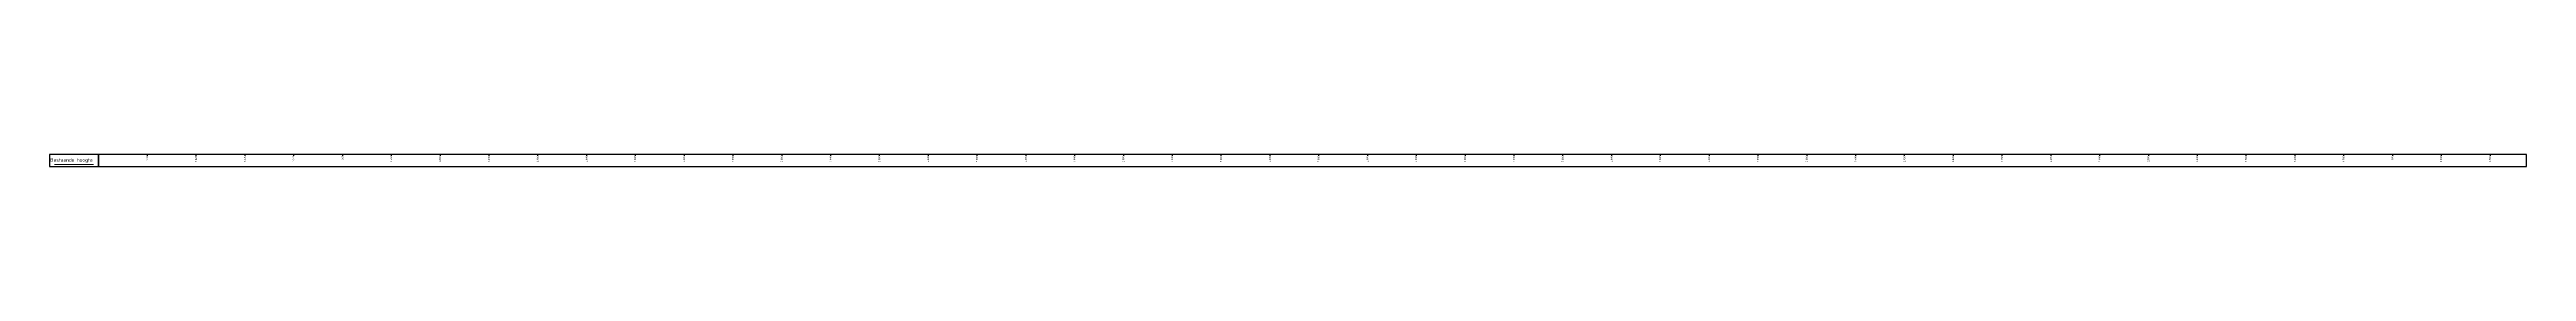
# Model space of a CAD drawing. Extents: x 85476 to 87050, y 436805 to 437377.
# Drawn here: x 86543 to 87050, y 437184 to 437187 of the extents above; entities that cross this region are included whole.
import ezdxf

# ---------------------------------------------------------------- set-up
doc = ezdxf.new("R2010")
doc.units = 0
for name, color, linetype, lineweight in [('B-WE-GW-MAAIVELD-GD', 93, 'Continuous', 18), ('X-XX-AL-PROFIELBALK-G', 7, 'Continuous', 25), ('X-XX-AL-T25', 7, 'Continuous', 25)]:
    doc.layers.add(name, color=color, linetype=linetype, lineweight=lineweight)
doc.styles.add('NLCS-ISO', font='NLCS-ISO.ttf')

msp = doc.modelspace()

# ---------------------------------------------------------------- linework, layer by layer
at = {"layer": 'B-WE-GW-MAAIVELD-GD', "color": 93, "linetype": 'Continuous', "lineweight": 18}
msp.add_line((86543.905, 437184.765), (86551.905, 437184.765), dxfattribs=at)
at = {"layer": 'X-XX-AL-PROFIELBALK-G', "color": 7, "linetype": 'Continuous', "lineweight": 25}
for p, q in [((86562.905, 437186.865), (86562.905, 437186.565)), ((86572.905, 437186.865), (86572.905, 437186.565)), ((86582.905, 437186.865), (86582.905, 437186.565)), ((86592.905, 437186.865), (86592.905, 437186.565)), ((86602.905, 437186.865), (86602.905, 437186.565)), ((86612.905, 437186.865), (86612.905, 437186.565)), ((86622.905, 437186.865), (86622.905, 437186.565)), ((86632.905, 437186.865), (86632.905, 437186.565)), ((86642.905, 437186.865), (86642.905, 437186.565)), ((86652.905, 437186.865), (86652.905, 437186.565)), ((86662.905, 437186.865), (86662.905, 437186.565)), ((86672.905, 437186.865), (86672.905, 437186.565)), ((86682.905, 437186.865), (86682.905, 437186.565)), ((86692.905, 437186.865), (86692.905, 437186.565)), ((86702.905, 437186.865), (86702.905, 437186.565)), ((86712.905, 437186.865), (86712.905, 437186.565)), ((86722.905, 437186.865), (86722.905, 437186.565)), ((86732.905, 437186.865), (86732.905, 437186.565)), ((86742.905, 437186.865), (86742.905, 437186.565)), ((86752.905, 437186.865), (86752.905, 437186.565)), ((86762.905, 437186.865), (86762.905, 437186.565)), ((86772.905, 437186.865), (86772.905, 437186.565)), ((86782.905, 437186.865), (86782.905, 437186.565)), ((86792.905, 437186.865), (86792.905, 437186.565)), ((86802.905, 437186.865), (86802.905, 437186.565)), ((86812.905, 437186.865), (86812.905, 437186.565)), ((86822.905, 437186.865), (86822.905, 437186.565)), ((86832.905, 437186.865), (86832.905, 437186.565)), ((86842.905, 437186.865), (86842.905, 437186.565)), ((86852.905, 437186.865), (86852.905, 437186.565)), ((86862.905, 437186.865), (86862.905, 437186.565)), ((86872.905, 437186.865), (86872.905, 437186.565)), ((86882.905, 437186.865), (86882.905, 437186.565)), ((86892.905, 437186.865), (86892.905, 437186.565)), ((86902.905, 437186.865), (86902.905, 437186.565)), ((86912.905, 437186.865), (86912.905, 437186.565)), ((86922.905, 437186.865), (86922.905, 437186.565)), ((86932.905, 437186.865), (86932.905, 437186.565)), ((86942.905, 437186.865), (86942.905, 437186.565)), ((86952.905, 437186.865), (86952.905, 437186.565)), ((86962.905, 437186.865), (86962.905, 437186.565)), ((86972.905, 437186.865), (86972.905, 437186.565)), ((86982.905, 437186.865), (86982.905, 437186.565)), ((86992.905, 437186.865), (86992.905, 437186.565)), ((87002.905, 437186.865), (87002.905, 437186.565)), ((87012.905, 437186.865), (87012.905, 437186.565)), ((87022.905, 437186.865), (87022.905, 437186.565)), ((87032.905, 437186.865), (87032.905, 437186.565)), ((87042.905, 437186.865), (87042.905, 437186.565))]:
    msp.add_line(p, q, dxfattribs=at)
for points in [[(86552.905, 437184.365), (86552.905, 437186.865), (86542.905, 437186.865), (86542.905, 437184.365)], [(86552.905, 437184.365), (87050.372, 437184.365), (87050.372, 437186.865), (86552.905, 437186.865)]]:
    msp.add_3dface(points, dxfattribs=at)

# ---------------------------------------------------------------- texts
at = {"layer": 'B-WE-GW-MAAIVELD-GD', "color": 7, "linetype": 'Continuous', "lineweight": 18, "insert": (86543.055, 437185.615), "char_height": 0.7, "attachment_point": 4, "style": 'NLCS-ISO'}
msp.add_mtext('Bestaande hoogte', dxfattribs=at)
at = {"layer": 'X-XX-AL-T25', "color": 7, "linetype": 'Continuous', "lineweight": 25, "char_height": 0.36, "attachment_point": 6, "rotation": 90, "style": 'NLCS-ISO'}
for s, insert in [('1.011', (86562.905, 437186.515)), ('1.023', (86572.905, 437186.515)), ('1.034', (86582.905, 437186.515)), ('1.049', (86592.905, 437186.515)), ('1.201', (86602.905, 437186.515)), ('1.552', (86612.905, 437186.515)), ('2.100', (86622.905, 437186.515)), ('2.600', (86632.905, 437186.515)), ('2.900', (86642.905, 437186.515)), ('3.000', (86652.905, 437186.515)), ('3.000', (86662.905, 437186.515)), ('3.000', (86672.905, 437186.515)), ('3.000', (86682.905, 437186.515)), ('3.000', (86692.905, 437186.515)), ('3.000', (86702.905, 437186.515)), ('3.000', (86712.905, 437186.515)), ('3.000', (86722.905, 437186.515)), ('3.000', (86732.905, 437186.515)), ('3.000', (86742.905, 437186.515)), ('3.000', (86752.905, 437186.515)), ('3.000', (86762.905, 437186.515)), ('3.000', (86772.905, 437186.515)), ('3.000', (86782.905, 437186.515)), ('3.000', (86792.905, 437186.515)), ('3.000', (86802.905, 437186.515)), ('3.000', (86812.905, 437186.515)), ('3.000', (86822.905, 437186.515)), ('3.000', (86832.905, 437186.515)), ('3.000', (86842.905, 437186.515)), ('3.000', (86852.905, 437186.515)), ('3.000', (86862.905, 437186.515)), ('3.000', (86872.905, 437186.515)), ('3.000', (86882.905, 437186.515)), ('3.000', (86892.905, 437186.515)), ('3.000', (86902.905, 437186.515)), ('2.980', (86912.905, 437186.515)), ('2.920', (86922.905, 437186.515)), ('2.820', (86932.905, 437186.515)), ('2.680', (86942.905, 437186.515)), ('2.500', (86952.905, 437186.515)), ('2.300', (86962.905, 437186.515)), ('2.100', (86972.905, 437186.515)), ('1.900', (86982.905, 437186.515)), ('1.700', (86992.905, 437186.515)), ('1.500', (87002.905, 437186.515)), ('1.300', (87012.905, 437186.515)), ('1.100', (87022.905, 437186.515)), ('0.900', (87032.905, 437186.515)), ('0.700', (87042.905, 437186.515))]:
    msp.add_mtext(s, dxfattribs=dict(at, insert=insert))

doc.saveas('drawing.dxf')
